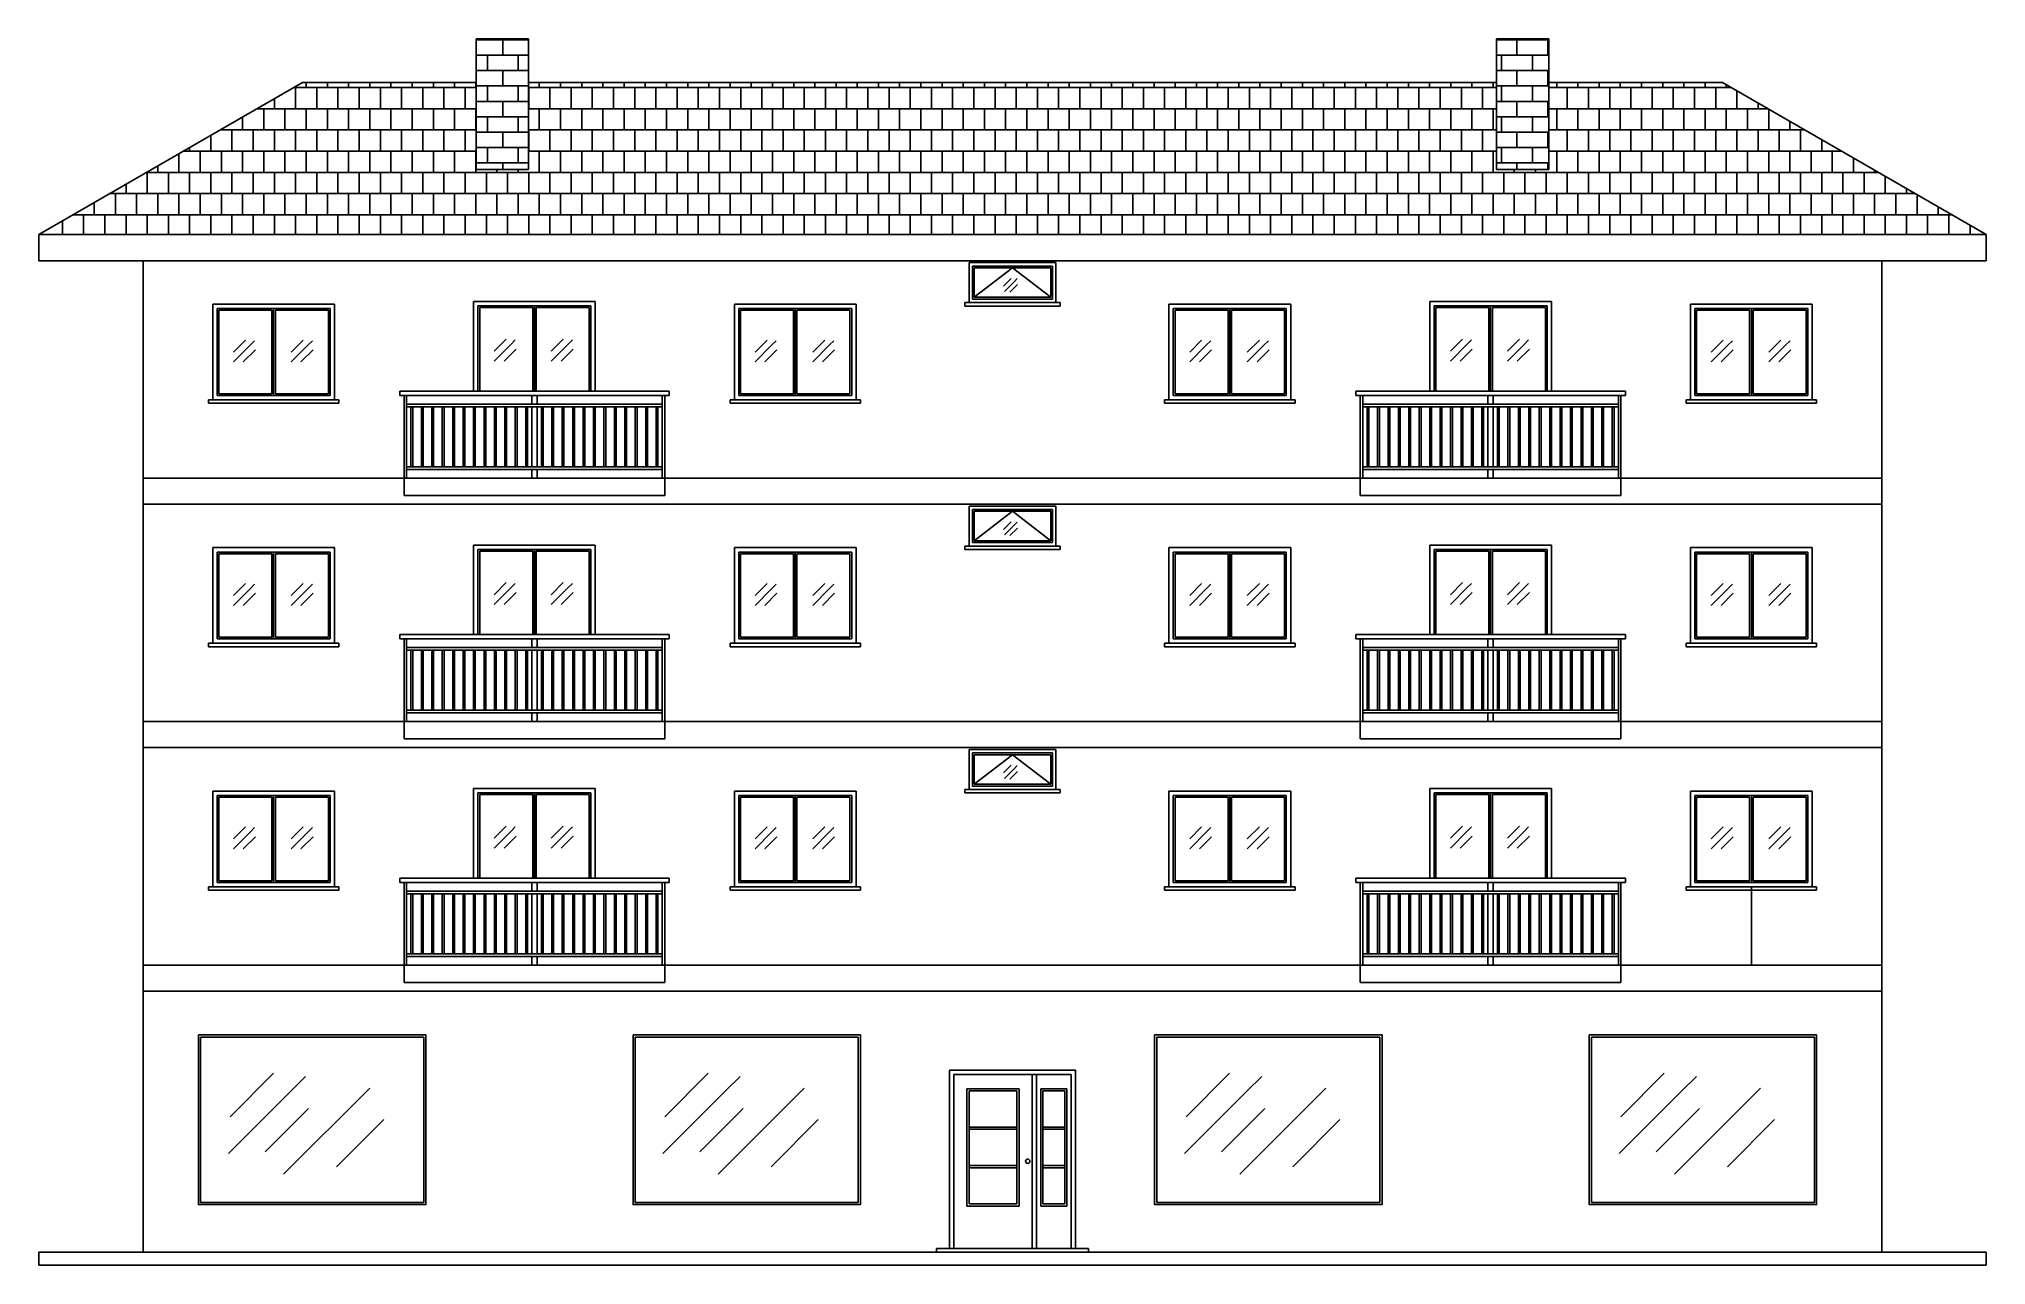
# Model space of a CAD drawing. Header units: millimetres. Extents: x -905 to 1335, y 182 to 1592.
import ezdxf

# ---------------------------------------------------------------- set-up
doc = ezdxf.new("R2010")
doc.units = ezdxf.units.MM

msp = doc.modelspace()

# ---------------------------------------------------------------- hatches: boundary and pattern name
h = msp.add_hatch()
h.set_pattern_fill('AR-B816', color=256, scale=0.087)
h.paths.add_polyline_path([(-341.7, 1542.1), (-341.7, 1592.1), (-401.7, 1592.1), (-401.7, 1542.1), (-401.7, 1442.1), (-341.7, 1442.1)])
h.paths.add_polyline_path([(832.1, 1592.1), (772.1, 1592.1), (772.1, 1542.1), (772.1, 1442.1), (832.1, 1442.1), (832.1, 1542.1)])
h = msp.add_hatch()
h.set_pattern_fill('AR-B88', color=256, scale=0.12)
h.paths.add_polyline_path([(1032.1, 1542.1), (832.1, 1542.1), (832.1, 1442.1), (772.1, 1442.1), (772.1, 1542.1), (215.2, 1542.1), (-341.7, 1542.1), (-341.7, 1442.1), (-401.7, 1442.1), (-401.7, 1542.1), (-601.7, 1542.1), (-904.8, 1367.1), (215.2, 1367.1), (1335.2, 1367.1)])

# ---------------------------------------------------------------- linework, layer by layer
for p, q in [((-401.7, 1542.1), (-401.7, 1592.1)), ((-401.7, 1592.1), (-341.7, 1592.1)), ((-341.7, 1592.1), (-341.7, 1542.1)), ((832.1, 1592.1), (772.1, 1592.1)), ((772.1, 1592.1), (772.1, 1542.1)), ((832.1, 1542.1), (832.1, 1592.1)), ((-904.8, 1367.1), (-601.7, 1542.1)), ((-601.7, 1542.1), (-401.7, 1542.1)), ((-401.7, 1442.1), (-401.7, 1542.1)), ((-341.7, 1542.1), (-341.7, 1442.1)), ((-341.7, 1542.1), (215.2, 1542.1)), ((772.1, 1542.1), (215.2, 1542.1)), ((772.1, 1542.1), (772.1, 1442.1)), ((1032.1, 1542.1), (832.1, 1542.1)), ((832.1, 1442.1), (832.1, 1542.1)), ((1335.2, 1367.1), (1032.1, 1542.1)), ((-341.7, 1442.1), (-401.7, 1442.1)), ((772.1, 1442.1), (832.1, 1442.1)), ((-904.8, 1337.1), (-904.8, 1367.1)), ((-904.8, 1367.1), (215.2, 1367.1)), ((1335.2, 1367.1), (215.2, 1367.1)), ((1335.2, 1337.1), (1335.2, 1367.1)), ((-784.8, 1337.1), (-904.8, 1337.1)), ((-784.8, 1087.1), (-784.8, 1337.1)), ((-784.8, 1337.1), (215.2, 1337.1)), ((165.2, 1335), (265.2, 1335)), ((165.2, 1289), (165.2, 1335)), ((215.2, 1331), (169.2, 1331)), ((169.2, 1331), (169.2, 1293)), ((215.2, 1329), (171.2, 1329)), ((171.2, 1329), (171.2, 1295)), ((171.2, 1295), (215.2, 1329)), ((1215.2, 1337.1), (215.2, 1337.1)), ((261.2, 1331), (215.2, 1331)), ((259.2, 1329), (215.2, 1329)), ((215.2, 1329), (259.2, 1295)), ((259.2, 1295), (259.2, 1329)), ((261.2, 1293), (261.2, 1331)), ((265.2, 1335), (265.2, 1289)), ((1215.2, 1087.1), (1215.2, 1337.1)), ((1215.2, 1337.1), (1335.2, 1337.1)), ((205, 1308), (213.8, 1316.8)), ((217.4, 1313.3), (205.9, 1301.8)), ((220.9, 1309.7), (212.1, 1300.9)), ((217.4, 1313.3), (220.7, 1316.6)), ((-634.8, 1287.1), (-704.8, 1287.1)), ((-704.8, 1287.1), (-704.8, 1177.1)), ((-699.8, 1232.1), (-699.8, 1282.1)), ((-699.8, 1282.1), (-634.8, 1282.1)), ((-697.8, 1232.1), (-697.8, 1280.1)), ((-697.8, 1280.1), (-636.8, 1280.1)), ((-636.8, 1280.1), (-636.8, 1184.1)), ((-634.8, 1287.1), (-564.8, 1287.1)), ((-634.8, 1182.1), (-634.8, 1282.1)), ((-634.8, 1182.1), (-634.8, 1282.1)), ((-569.8, 1282.1), (-634.8, 1282.1)), ((-571.8, 1280.1), (-632.8, 1280.1)), ((-632.8, 1280.1), (-632.8, 1184.1)), ((-571.8, 1232.1), (-571.8, 1280.1)), ((-569.8, 1232.1), (-569.8, 1282.1)), ((-564.8, 1287.1), (-564.8, 1177.1)), ((-334.8, 1290.1), (-404.8, 1290.1)), ((-404.8, 1290.1), (-404.8, 1187.1)), ((-399.8, 1235.1), (-399.8, 1285.1)), ((-399.8, 1285.1), (-334.8, 1285.1)), ((-397.8, 1235.1), (-397.8, 1283.1)), ((-397.8, 1283.1), (-336.8, 1283.1)), ((-336.8, 1283.1), (-336.8, 1187.1)), ((-334.8, 1290.1), (-264.8, 1290.1)), ((-334.8, 1187.1), (-334.8, 1285.1)), ((-334.8, 1187.1), (-334.8, 1285.1)), ((-334.8, 1187.1), (-334.8, 1285.1)), ((-269.8, 1285.1), (-334.8, 1285.1)), ((-334.8, 1187.1), (-334.8, 1285.1)), ((-271.8, 1283.1), (-332.8, 1283.1)), ((-332.8, 1283.1), (-332.8, 1187.1)), ((-271.8, 1235.1), (-271.8, 1283.1)), ((-269.8, 1235.1), (-269.8, 1285.1)), ((-264.8, 1290.1), (-264.8, 1187.1)), ((-34.8, 1287.1), (-104.8, 1287.1)), ((-104.8, 1287.1), (-104.8, 1177.1)), ((-99.8, 1232.1), (-99.8, 1282.1)), ((-99.8, 1282.1), (-34.8, 1282.1)), ((-97.8, 1232.1), (-97.8, 1280.1)), ((-97.8, 1280.1), (-36.8, 1280.1)), ((-36.8, 1280.1), (-36.8, 1184.1)), ((-34.8, 1287.1), (35.2, 1287.1)), ((-34.8, 1182.1), (-34.8, 1282.1)), ((-34.8, 1182.1), (-34.8, 1282.1)), ((30.2, 1282.1), (-34.8, 1282.1)), ((28.2, 1280.1), (-32.8, 1280.1)), ((-32.8, 1280.1), (-32.8, 1184.1)), ((28.2, 1232.1), (28.2, 1280.1)), ((30.2, 1232.1), (30.2, 1282.1)), ((35.2, 1287.1), (35.2, 1177.1)), ((165.2, 1289), (160.2, 1289)), ((160.2, 1289), (160.2, 1285)), ((160.2, 1285), (270.2, 1285)), ((265.2, 1289), (165.2, 1289)), ((169.2, 1293), (261.2, 1293)), ((171.2, 1295), (259.2, 1295)), ((270.2, 1289), (265.2, 1289)), ((270.2, 1285), (270.2, 1289)), ((465.2, 1287.1), (395.2, 1287.1)), ((395.2, 1287.1), (395.2, 1177.1)), ((400.2, 1232.1), (400.2, 1282.1)), ((400.2, 1282.1), (465.2, 1282.1)), ((402.2, 1232.1), (402.2, 1280.1)), ((402.2, 1280.1), (463.2, 1280.1)), ((463.2, 1280.1), (463.2, 1184.1)), ((465.2, 1287.1), (535.2, 1287.1)), ((465.2, 1182.1), (465.2, 1282.1)), ((465.2, 1182.1), (465.2, 1282.1)), ((530.2, 1282.1), (465.2, 1282.1)), ((528.2, 1280.1), (467.2, 1280.1)), ((467.2, 1280.1), (467.2, 1184.1)), ((528.2, 1232.1), (528.2, 1280.1)), ((530.2, 1232.1), (530.2, 1282.1)), ((535.2, 1287.1), (535.2, 1177.1)), ((765.2, 1290.1), (695.2, 1290.1)), ((695.2, 1290.1), (695.2, 1187.1)), ((700.2, 1235.1), (700.2, 1285.1)), ((700.2, 1285.1), (765.2, 1285.1)), ((702.2, 1235.1), (702.2, 1283.1)), ((702.2, 1283.1), (763.2, 1283.1)), ((763.2, 1283.1), (763.2, 1187.1)), ((765.2, 1290.1), (835.2, 1290.1)), ((765.2, 1187.1), (765.2, 1285.1)), ((765.2, 1187.1), (765.2, 1285.1)), ((765.2, 1187.1), (765.2, 1285.1)), ((830.2, 1285.1), (765.2, 1285.1)), ((765.2, 1187.1), (765.2, 1285.1)), ((828.2, 1283.1), (767.2, 1283.1)), ((767.2, 1283.1), (767.2, 1187.1)), ((828.2, 1235.1), (828.2, 1283.1)), ((830.2, 1235.1), (830.2, 1285.1)), ((835.2, 1290.1), (835.2, 1187.1)), ((1065.2, 1287.1), (995.2, 1287.1)), ((995.2, 1287.1), (995.2, 1177.1)), ((1000.2, 1232.1), (1000.2, 1282.1)), ((1000.2, 1282.1), (1065.2, 1282.1)), ((1002.2, 1232.1), (1002.2, 1280.1)), ((1002.2, 1280.1), (1063.2, 1280.1)), ((1063.2, 1280.1), (1063.2, 1184.1)), ((1065.2, 1287.1), (1135.2, 1287.1)), ((1065.2, 1182.1), (1065.2, 1282.1)), ((1065.2, 1182.1), (1065.2, 1282.1)), ((1130.2, 1282.1), (1065.2, 1282.1)), ((1128.2, 1280.1), (1067.2, 1280.1)), ((1067.2, 1280.1), (1067.2, 1184.1)), ((1128.2, 1232.1), (1128.2, 1280.1)), ((1130.2, 1232.1), (1130.2, 1282.1)), ((1135.2, 1287.1), (1135.2, 1177.1)), ((-699.8, 1232.1), (-699.8, 1182.1)), ((-697.8, 1184.1), (-697.8, 1232.1)), ((-681, 1232.1), (-667.2, 1245.9)), ((-661.5, 1240.2), (-681, 1220.7)), ((-655.8, 1234.6), (-669.7, 1220.7)), ((-661.5, 1240.2), (-656.7, 1245.1)), ((-614.7, 1232.1), (-600.8, 1245.9)), ((-595.2, 1240.2), (-614.7, 1220.7)), ((-589.5, 1234.6), (-603.4, 1220.7)), ((-595.2, 1240.2), (-590.3, 1245.1)), ((-571.8, 1184.1), (-571.8, 1232.1)), ((-569.8, 1232.1), (-569.8, 1182.1)), ((-399.8, 1235.1), (-399.8, 1187.1)), ((-397.8, 1187.1), (-397.8, 1235.1)), ((-381.1, 1233), (-367.3, 1246.9)), ((-361.6, 1241.2), (-381.1, 1221.7)), ((-355.9, 1235.5), (-369.8, 1221.7)), ((-361.6, 1241.2), (-356.8, 1246)), ((-315.4, 1233), (-301.6, 1246.9)), ((-295.9, 1241.2), (-315.4, 1221.7)), ((-290.2, 1235.5), (-304.1, 1221.7)), ((-295.9, 1241.2), (-291.1, 1246)), ((-271.8, 1187.1), (-271.8, 1235.1)), ((-269.8, 1235.1), (-269.8, 1187.1)), ((-99.8, 1232.1), (-99.8, 1182.1)), ((-97.8, 1184.1), (-97.8, 1232.1)), ((-81, 1232.1), (-67.2, 1245.9)), ((-61.5, 1240.2), (-81, 1220.7)), ((-55.8, 1234.6), (-69.7, 1220.7)), ((-61.5, 1240.2), (-56.7, 1245.1)), ((-14.7, 1232.1), (-0.8, 1245.9)), ((4.8, 1240.2), (-14.7, 1220.7)), ((10.5, 1234.6), (-3.4, 1220.7)), ((4.8, 1240.2), (9.7, 1245.1)), ((28.2, 1184.1), (28.2, 1232.1)), ((30.2, 1232.1), (30.2, 1182.1)), ((400.2, 1232.1), (400.2, 1182.1)), ((402.2, 1184.1), (402.2, 1232.1)), ((419, 1232.1), (432.8, 1245.9)), ((438.5, 1240.2), (419, 1220.7)), ((444.2, 1234.6), (430.3, 1220.7)), ((438.5, 1240.2), (443.3, 1245.1)), ((485.3, 1232.1), (499.2, 1245.9)), ((504.8, 1240.2), (485.3, 1220.7)), ((510.5, 1234.6), (496.6, 1220.7)), ((504.8, 1240.2), (509.7, 1245.1)), ((528.2, 1184.1), (528.2, 1232.1)), ((530.2, 1232.1), (530.2, 1182.1)), ((700.2, 1235.1), (700.2, 1187.1)), ((702.2, 1187.1), (702.2, 1235.1)), ((718.9, 1233), (732.7, 1246.9)), ((738.4, 1241.2), (718.9, 1221.7)), ((744.1, 1235.5), (730.2, 1221.7)), ((738.4, 1241.2), (743.2, 1246)), ((784.6, 1233), (798.4, 1246.9)), ((804.1, 1241.2), (784.6, 1221.7)), ((809.8, 1235.5), (795.9, 1221.7)), ((804.1, 1241.2), (808.9, 1246)), ((828.2, 1187.1), (828.2, 1235.1)), ((830.2, 1235.1), (830.2, 1187.1)), ((1000.2, 1232.1), (1000.2, 1182.1)), ((1002.2, 1184.1), (1002.2, 1232.1)), ((1019, 1232.1), (1032.8, 1245.9)), ((1038.5, 1240.2), (1019, 1220.7)), ((1044.2, 1234.6), (1030.3, 1220.7)), ((1038.5, 1240.2), (1043.3, 1245.1)), ((1085.3, 1232.1), (1099.2, 1245.9)), ((1104.8, 1240.2), (1085.3, 1220.7)), ((1110.5, 1234.6), (1096.6, 1220.7)), ((1104.8, 1240.2), (1109.7, 1245.1)), ((1128.2, 1184.1), (1128.2, 1232.1)), ((1130.2, 1232.1), (1130.2, 1182.1)), ((-709.8, 1173.1), (-709.8, 1177.1)), ((-709.8, 1177.1), (-634.8, 1177.1)), ((-634.8, 1173.1), (-709.8, 1173.1)), ((-699.8, 1182.1), (-634.8, 1182.1)), ((-636.8, 1184.1), (-697.8, 1184.1)), ((-569.8, 1182.1), (-634.8, 1182.1)), ((-559.8, 1177.1), (-634.8, 1177.1)), ((-634.8, 1173.1), (-559.8, 1173.1)), ((-632.8, 1184.1), (-571.8, 1184.1)), ((-559.8, 1173.1), (-559.8, 1177.1)), ((-339.8, 1187.1), (-489.8, 1187.1)), ((-489.8, 1187.1), (-489.8, 1182.1)), ((-489.8, 1182.1), (-334.8, 1182.1)), ((-484.8, 1182.1), (-484.8, 1087.1)), ((-481.8, 1087.1), (-481.8, 1182.1)), ((-481.8, 1172.1), (-334.8, 1172.1)), ((-481.8, 1169.1), (-334.8, 1169.1)), ((-476.8, 1100.1), (-476.8, 1169.1)), ((-474.8, 1169.1), (-474.8, 1100.1)), ((-464.8, 1100.1), (-464.8, 1169.1)), ((-462.8, 1169.1), (-462.8, 1100.1)), ((-452.8, 1100.1), (-452.8, 1169.1)), ((-450.8, 1169.1), (-450.8, 1100.1)), ((-440.8, 1100.1), (-440.8, 1169.1)), ((-438.8, 1169.1), (-438.8, 1100.1)), ((-428.8, 1100.1), (-428.8, 1169.1)), ((-426.8, 1169.1), (-426.8, 1100.1)), ((-416.8, 1100.1), (-416.8, 1169.1)), ((-414.8, 1169.1), (-414.8, 1100.1)), ((-404.8, 1100.1), (-404.8, 1169.1)), ((-402.8, 1169.1), (-402.8, 1100.1)), ((-336.8, 1187.1), (-397.8, 1187.1)), ((-392.8, 1100.1), (-392.8, 1169.1)), ((-390.8, 1169.1), (-390.8, 1100.1)), ((-380.8, 1100.1), (-380.8, 1169.1)), ((-378.8, 1169.1), (-378.8, 1100.1)), ((-368.8, 1100.1), (-368.8, 1169.1)), ((-366.8, 1169.1), (-366.8, 1100.1)), ((-356.8, 1100.1), (-356.8, 1169.1)), ((-354.8, 1169.1), (-354.8, 1100.1)), ((-344.8, 1100.1), (-344.8, 1169.1)), ((-342.8, 1169.1), (-342.8, 1100.1)), ((-342.8, 1169.1), (-342.8, 1100.1)), ((-337.8, 1182.1), (-337.8, 1172.1)), ((-337.8, 1169.1), (-337.8, 1100.1)), ((-336.8, 1187.1), (-332.8, 1187.1)), ((-179.8, 1182.1), (-334.8, 1182.1)), ((-187.8, 1172.1), (-334.8, 1172.1)), ((-187.8, 1169.1), (-334.8, 1169.1)), ((-332.8, 1187.1), (-271.8, 1187.1)), ((-331.8, 1182.1), (-331.8, 1172.1)), ((-331.8, 1169.1), (-331.8, 1100.1)), ((-329.8, 1187.1), (-179.8, 1187.1)), ((-326.8, 1169.1), (-326.8, 1100.1)), ((-326.8, 1169.1), (-326.8, 1100.1)), ((-324.8, 1100.1), (-324.8, 1169.1)), ((-314.8, 1169.1), (-314.8, 1100.1)), ((-312.8, 1100.1), (-312.8, 1169.1)), ((-302.8, 1169.1), (-302.8, 1100.1)), ((-300.8, 1100.1), (-300.8, 1169.1)), ((-290.8, 1169.1), (-290.8, 1100.1)), ((-288.8, 1100.1), (-288.8, 1169.1)), ((-278.8, 1169.1), (-278.8, 1100.1)), ((-276.8, 1100.1), (-276.8, 1169.1)), ((-266.8, 1169.1), (-266.8, 1100.1)), ((-264.8, 1100.1), (-264.8, 1169.1)), ((-254.8, 1169.1), (-254.8, 1100.1)), ((-252.8, 1100.1), (-252.8, 1169.1)), ((-242.8, 1169.1), (-242.8, 1100.1)), ((-240.8, 1100.1), (-240.8, 1169.1)), ((-230.8, 1169.1), (-230.8, 1100.1)), ((-228.8, 1100.1), (-228.8, 1169.1)), ((-218.8, 1169.1), (-218.8, 1100.1)), ((-216.8, 1100.1), (-216.8, 1169.1)), ((-206.8, 1169.1), (-206.8, 1100.1)), ((-204.8, 1100.1), (-204.8, 1169.1)), ((-194.8, 1169.1), (-194.8, 1100.1)), ((-192.8, 1100.1), (-192.8, 1169.1)), ((-187.8, 1087.1), (-187.8, 1182.1)), ((-184.8, 1182.1), (-184.8, 1087.1)), ((-179.8, 1187.1), (-179.8, 1182.1)), ((-109.8, 1173.1), (-109.8, 1177.1)), ((-109.8, 1177.1), (-34.8, 1177.1)), ((-34.8, 1173.1), (-109.8, 1173.1)), ((-99.8, 1182.1), (-34.8, 1182.1)), ((-36.8, 1184.1), (-97.8, 1184.1)), ((30.2, 1182.1), (-34.8, 1182.1)), ((40.2, 1177.1), (-34.8, 1177.1)), ((-34.8, 1173.1), (40.2, 1173.1)), ((-32.8, 1184.1), (28.2, 1184.1)), ((40.2, 1173.1), (40.2, 1177.1)), ((390.2, 1173.1), (390.2, 1177.1)), ((390.2, 1177.1), (465.2, 1177.1)), ((465.2, 1173.1), (390.2, 1173.1)), ((400.2, 1182.1), (465.2, 1182.1)), ((463.2, 1184.1), (402.2, 1184.1)), ((530.2, 1182.1), (465.2, 1182.1)), ((540.2, 1177.1), (465.2, 1177.1)), ((465.2, 1173.1), (540.2, 1173.1)), ((467.2, 1184.1), (528.2, 1184.1)), ((540.2, 1173.1), (540.2, 1177.1)), ((760.2, 1187.1), (610.2, 1187.1)), ((610.2, 1187.1), (610.2, 1182.1)), ((610.2, 1182.1), (765.2, 1182.1)), ((615.2, 1182.1), (615.2, 1087.1)), ((618.2, 1087.1), (618.2, 1182.1)), ((618.2, 1172.1), (765.2, 1172.1)), ((618.2, 1169.1), (765.2, 1169.1)), ((623.2, 1100.1), (623.2, 1169.1)), ((625.2, 1169.1), (625.2, 1100.1)), ((635.2, 1100.1), (635.2, 1169.1)), ((637.2, 1169.1), (637.2, 1100.1)), ((647.2, 1100.1), (647.2, 1169.1)), ((649.2, 1169.1), (649.2, 1100.1)), ((659.2, 1100.1), (659.2, 1169.1)), ((661.2, 1169.1), (661.2, 1100.1)), ((671.2, 1100.1), (671.2, 1169.1)), ((673.2, 1169.1), (673.2, 1100.1)), ((683.2, 1100.1), (683.2, 1169.1)), ((685.2, 1169.1), (685.2, 1100.1)), ((695.2, 1100.1), (695.2, 1169.1)), ((697.2, 1169.1), (697.2, 1100.1)), ((763.2, 1187.1), (702.2, 1187.1)), ((707.2, 1100.1), (707.2, 1169.1)), ((709.2, 1169.1), (709.2, 1100.1)), ((719.2, 1100.1), (719.2, 1169.1)), ((721.2, 1169.1), (721.2, 1100.1)), ((731.2, 1100.1), (731.2, 1169.1)), ((733.2, 1169.1), (733.2, 1100.1)), ((743.2, 1100.1), (743.2, 1169.1)), ((745.2, 1169.1), (745.2, 1100.1)), ((755.2, 1100.1), (755.2, 1169.1)), ((757.2, 1169.1), (757.2, 1100.1)), ((757.2, 1169.1), (757.2, 1100.1)), ((762.2, 1182.1), (762.2, 1172.1)), ((762.2, 1169.1), (762.2, 1100.1)), ((763.2, 1187.1), (767.2, 1187.1)), ((920.2, 1182.1), (765.2, 1182.1)), ((912.2, 1172.1), (765.2, 1172.1)), ((912.2, 1169.1), (765.2, 1169.1)), ((767.2, 1187.1), (828.2, 1187.1)), ((768.2, 1182.1), (768.2, 1172.1)), ((768.2, 1169.1), (768.2, 1100.1)), ((770.2, 1187.1), (920.2, 1187.1)), ((773.2, 1169.1), (773.2, 1100.1)), ((773.2, 1169.1), (773.2, 1100.1)), ((775.2, 1100.1), (775.2, 1169.1)), ((785.2, 1169.1), (785.2, 1100.1)), ((787.2, 1100.1), (787.2, 1169.1)), ((797.2, 1169.1), (797.2, 1100.1)), ((799.2, 1100.1), (799.2, 1169.1)), ((809.2, 1169.1), (809.2, 1100.1)), ((811.2, 1100.1), (811.2, 1169.1)), ((821.2, 1169.1), (821.2, 1100.1)), ((823.2, 1100.1), (823.2, 1169.1)), ((833.2, 1169.1), (833.2, 1100.1)), ((835.2, 1100.1), (835.2, 1169.1)), ((845.2, 1169.1), (845.2, 1100.1)), ((847.2, 1100.1), (847.2, 1169.1)), ((857.2, 1169.1), (857.2, 1100.1)), ((859.2, 1100.1), (859.2, 1169.1)), ((869.2, 1169.1), (869.2, 1100.1)), ((871.2, 1100.1), (871.2, 1169.1)), ((881.2, 1169.1), (881.2, 1100.1)), ((883.2, 1100.1), (883.2, 1169.1)), ((893.2, 1169.1), (893.2, 1100.1)), ((895.2, 1100.1), (895.2, 1169.1)), ((905.2, 1169.1), (905.2, 1100.1)), ((907.2, 1100.1), (907.2, 1169.1)), ((912.2, 1087.1), (912.2, 1182.1)), ((915.2, 1182.1), (915.2, 1087.1)), ((920.2, 1187.1), (920.2, 1182.1)), ((990.2, 1173.1), (990.2, 1177.1)), ((990.2, 1177.1), (1065.2, 1177.1)), ((1065.2, 1173.1), (990.2, 1173.1)), ((1000.2, 1182.1), (1065.2, 1182.1)), ((1063.2, 1184.1), (1002.2, 1184.1)), ((1130.2, 1182.1), (1065.2, 1182.1)), ((1140.2, 1177.1), (1065.2, 1177.1)), ((1065.2, 1173.1), (1140.2, 1173.1)), ((1067.2, 1184.1), (1128.2, 1184.1)), ((1140.2, 1173.1), (1140.2, 1177.1)), ((-334.8, 1100.1), (-481.8, 1100.1)), ((-334.8, 1100.1), (-187.8, 1100.1)), ((765.2, 1100.1), (618.2, 1100.1)), ((765.2, 1100.1), (912.2, 1100.1)), ((-784.8, 1057.1), (-784.8, 1087.1)), ((-784.8, 1087.1), (215.2, 1087.1)), ((-784.8, 1087.1), (215.2, 1087.1)), ((-634.8, 1087.1), (-334.8, 1087.1)), ((-484.8, 1087.1), (-481.8, 1087.1)), ((-484.8, 1087.1), (-484.8, 1067.1)), ((-481.8, 1097.1), (-334.8, 1097.1)), ((-481.8, 1087.1), (-334.8, 1087.1)), ((-337.8, 1097.1), (-337.8, 1087.1)), ((-187.8, 1097.1), (-334.8, 1097.1)), ((-187.8, 1087.1), (-334.8, 1087.1)), ((-331.8, 1097.1), (-331.8, 1087.1)), ((-184.8, 1087.1), (-187.8, 1087.1)), ((-184.8, 1087.1), (-184.8, 1067.1)), ((1215.2, 1087.1), (215.2, 1087.1)), ((315.2, 1087.1), (1215.2, 1087.1)), ((315.2, 1087.1), (1215.2, 1087.1)), ((465.2, 1087.1), (765.2, 1087.1)), ((615.2, 1087.1), (618.2, 1087.1)), ((615.2, 1087.1), (615.2, 1067.1)), ((618.2, 1097.1), (765.2, 1097.1)), ((618.2, 1087.1), (765.2, 1087.1)), ((762.2, 1097.1), (762.2, 1087.1)), ((912.2, 1097.1), (765.2, 1097.1)), ((912.2, 1087.1), (765.2, 1087.1)), ((768.2, 1097.1), (768.2, 1087.1)), ((915.2, 1087.1), (912.2, 1087.1)), ((915.2, 1087.1), (915.2, 1067.1)), ((1215.2, 1057.1), (1215.2, 1087.1)), ((-784.8, 807.1), (-784.8, 1057.1)), ((-784.8, 1057.1), (215.2, 1057.1)), ((-484.8, 1067.1), (-334.8, 1067.1)), ((-184.8, 1067.1), (-334.8, 1067.1)), ((165.2, 1055), (265.2, 1055)), ((165.2, 1009), (165.2, 1055)), ((1215.2, 1057.1), (215.2, 1057.1)), ((265.2, 1055), (265.2, 1009)), ((315.2, 1057.1), (1215.2, 1057.1)), ((615.2, 1067.1), (765.2, 1067.1)), ((915.2, 1067.1), (765.2, 1067.1)), ((1215.2, 807.1), (1215.2, 1057.1)), ((215.2, 1051), (169.2, 1051)), ((169.2, 1051), (169.2, 1013)), ((215.2, 1049), (171.2, 1049)), ((171.2, 1049), (171.2, 1015)), ((171.2, 1015), (215.2, 1049)), ((205, 1028), (213.8, 1036.8)), ((217.4, 1033.3), (205.9, 1021.8)), ((261.2, 1051), (215.2, 1051)), ((259.2, 1049), (215.2, 1049)), ((215.2, 1049), (259.2, 1015)), ((217.4, 1033.3), (220.7, 1036.6)), ((259.2, 1015), (259.2, 1049)), ((261.2, 1013), (261.2, 1051)), ((-334.8, 1010.1), (-404.8, 1010.1)), ((-404.8, 1010.1), (-404.8, 907.1)), ((-334.8, 1010.1), (-264.8, 1010.1)), ((-264.8, 1010.1), (-264.8, 907.1)), ((165.2, 1009), (160.2, 1009)), ((160.2, 1009), (160.2, 1005)), ((265.2, 1009), (165.2, 1009)), ((169.2, 1013), (261.2, 1013)), ((171.2, 1015), (259.2, 1015)), ((220.9, 1029.7), (212.1, 1020.9)), ((270.2, 1009), (265.2, 1009)), ((270.2, 1005), (270.2, 1009)), ((765.2, 1010.1), (695.2, 1010.1)), ((695.2, 1010.1), (695.2, 907.1)), ((765.2, 1010.1), (835.2, 1010.1)), ((835.2, 1010.1), (835.2, 907.1)), ((-634.8, 1007.1), (-704.8, 1007.1)), ((-704.8, 1007.1), (-704.8, 897.1)), ((-699.8, 952.1), (-699.8, 1002.1)), ((-699.8, 1002.1), (-634.8, 1002.1)), ((-697.8, 952.1), (-697.8, 1000.1)), ((-697.8, 1000.1), (-636.8, 1000.1)), ((-636.8, 1000.1), (-636.8, 904.1)), ((-634.8, 1007.1), (-564.8, 1007.1)), ((-634.8, 902.1), (-634.8, 1002.1)), ((-634.8, 902.1), (-634.8, 1002.1)), ((-569.8, 1002.1), (-634.8, 1002.1)), ((-571.8, 1000.1), (-632.8, 1000.1)), ((-632.8, 1000.1), (-632.8, 904.1)), ((-571.8, 952.1), (-571.8, 1000.1)), ((-569.8, 952.1), (-569.8, 1002.1)), ((-564.8, 1007.1), (-564.8, 897.1)), ((-399.8, 955.1), (-399.8, 1005.1)), ((-399.8, 1005.1), (-334.8, 1005.1)), ((-397.8, 955.1), (-397.8, 1003.1)), ((-397.8, 1003.1), (-336.8, 1003.1)), ((-336.8, 1003.1), (-336.8, 907.1)), ((-334.8, 907.1), (-334.8, 1005.1)), ((-334.8, 907.1), (-334.8, 1005.1)), ((-334.8, 907.1), (-334.8, 1005.1)), ((-269.8, 1005.1), (-334.8, 1005.1)), ((-334.8, 907.1), (-334.8, 1005.1)), ((-271.8, 1003.1), (-332.8, 1003.1)), ((-332.8, 1003.1), (-332.8, 907.1)), ((-271.8, 955.1), (-271.8, 1003.1)), ((-269.8, 955.1), (-269.8, 1005.1)), ((-34.8, 1007.1), (-104.8, 1007.1)), ((-104.8, 1007.1), (-104.8, 897.1)), ((-99.8, 952.1), (-99.8, 1002.1)), ((-99.8, 1002.1), (-34.8, 1002.1)), ((-97.8, 952.1), (-97.8, 1000.1)), ((-97.8, 1000.1), (-36.8, 1000.1)), ((-36.8, 1000.1), (-36.8, 904.1)), ((-34.8, 1007.1), (35.2, 1007.1)), ((-34.8, 902.1), (-34.8, 1002.1)), ((-34.8, 902.1), (-34.8, 1002.1)), ((30.2, 1002.1), (-34.8, 1002.1)), ((28.2, 1000.1), (-32.8, 1000.1)), ((-32.8, 1000.1), (-32.8, 904.1)), ((28.2, 952.1), (28.2, 1000.1)), ((30.2, 952.1), (30.2, 1002.1)), ((35.2, 1007.1), (35.2, 897.1)), ((160.2, 1005), (270.2, 1005)), ((465.2, 1007.1), (395.2, 1007.1)), ((395.2, 1007.1), (395.2, 897.1)), ((400.2, 952.1), (400.2, 1002.1)), ((400.2, 1002.1), (465.2, 1002.1)), ((402.2, 952.1), (402.2, 1000.1)), ((402.2, 1000.1), (463.2, 1000.1)), ((463.2, 1000.1), (463.2, 904.1)), ((465.2, 1007.1), (535.2, 1007.1)), ((465.2, 902.1), (465.2, 1002.1)), ((465.2, 902.1), (465.2, 1002.1)), ((530.2, 1002.1), (465.2, 1002.1)), ((528.2, 1000.1), (467.2, 1000.1)), ((467.2, 1000.1), (467.2, 904.1)), ((528.2, 952.1), (528.2, 1000.1)), ((530.2, 952.1), (530.2, 1002.1)), ((535.2, 1007.1), (535.2, 897.1)), ((700.2, 955.1), (700.2, 1005.1)), ((700.2, 1005.1), (765.2, 1005.1)), ((702.2, 955.1), (702.2, 1003.1)), ((702.2, 1003.1), (763.2, 1003.1)), ((763.2, 1003.1), (763.2, 907.1)), ((765.2, 907.1), (765.2, 1005.1)), ((765.2, 907.1), (765.2, 1005.1)), ((765.2, 907.1), (765.2, 1005.1)), ((830.2, 1005.1), (765.2, 1005.1)), ((765.2, 907.1), (765.2, 1005.1)), ((828.2, 1003.1), (767.2, 1003.1)), ((767.2, 1003.1), (767.2, 907.1)), ((828.2, 955.1), (828.2, 1003.1)), ((830.2, 955.1), (830.2, 1005.1)), ((1065.2, 1007.1), (995.2, 1007.1)), ((995.2, 1007.1), (995.2, 897.1)), ((1000.2, 952.1), (1000.2, 1002.1)), ((1000.2, 1002.1), (1065.2, 1002.1)), ((1002.2, 952.1), (1002.2, 1000.1)), ((1002.2, 1000.1), (1063.2, 1000.1)), ((1063.2, 1000.1), (1063.2, 904.1)), ((1065.2, 1007.1), (1135.2, 1007.1)), ((1065.2, 902.1), (1065.2, 1002.1)), ((1065.2, 902.1), (1065.2, 1002.1)), ((1130.2, 1002.1), (1065.2, 1002.1)), ((1128.2, 1000.1), (1067.2, 1000.1)), ((1067.2, 1000.1), (1067.2, 904.1)), ((1128.2, 952.1), (1128.2, 1000.1)), ((1130.2, 952.1), (1130.2, 1002.1)), ((1135.2, 1007.1), (1135.2, 897.1)), ((-681, 952.1), (-667.2, 965.9)), ((-661.5, 960.2), (-656.7, 965.1)), ((-614.7, 952.1), (-600.8, 965.9)), ((-595.2, 960.2), (-590.3, 965.1)), ((-381.1, 953), (-367.3, 966.9)), ((-361.6, 961.2), (-356.8, 966)), ((-315.4, 953), (-301.6, 966.9)), ((-295.9, 961.2), (-291.1, 966)), ((-81, 952.1), (-67.2, 965.9)), ((-61.5, 960.2), (-56.7, 965.1)), ((-14.7, 952.1), (-0.8, 965.9)), ((4.8, 960.2), (9.7, 965.1)), ((419, 952.1), (432.8, 965.9)), ((438.5, 960.2), (443.3, 965.1)), ((485.3, 952.1), (499.2, 965.9)), ((504.8, 960.2), (509.7, 965.1)), ((718.9, 953), (732.7, 966.9)), ((738.4, 961.2), (743.2, 966)), ((784.6, 953), (798.4, 966.9)), ((804.1, 961.2), (808.9, 966)), ((1019, 952.1), (1032.8, 965.9)), ((1038.5, 960.2), (1043.3, 965.1)), ((1085.3, 952.1), (1099.2, 965.9)), ((1104.8, 960.2), (1109.7, 965.1)), ((-699.8, 952.1), (-699.8, 902.1)), ((-697.8, 904.1), (-697.8, 952.1)), ((-661.5, 960.2), (-681, 940.7)), ((-655.8, 954.6), (-669.7, 940.7)), ((-595.2, 960.2), (-614.7, 940.7)), ((-589.5, 954.6), (-603.4, 940.7)), ((-571.8, 904.1), (-571.8, 952.1)), ((-569.8, 952.1), (-569.8, 902.1)), ((-399.8, 955.1), (-399.8, 907.1)), ((-397.8, 907.1), (-397.8, 955.1)), ((-361.6, 961.2), (-381.1, 941.7)), ((-355.9, 955.5), (-369.8, 941.7)), ((-295.9, 961.2), (-315.4, 941.7)), ((-290.2, 955.5), (-304.1, 941.7)), ((-271.8, 907.1), (-271.8, 955.1)), ((-269.8, 955.1), (-269.8, 907.1)), ((-99.8, 952.1), (-99.8, 902.1)), ((-97.8, 904.1), (-97.8, 952.1)), ((-61.5, 960.2), (-81, 940.7)), ((-55.8, 954.6), (-69.7, 940.7)), ((4.8, 960.2), (-14.7, 940.7)), ((10.5, 954.6), (-3.4, 940.7)), ((28.2, 904.1), (28.2, 952.1)), ((30.2, 952.1), (30.2, 902.1)), ((400.2, 952.1), (400.2, 902.1)), ((402.2, 904.1), (402.2, 952.1)), ((438.5, 960.2), (419, 940.7)), ((444.2, 954.6), (430.3, 940.7)), ((504.8, 960.2), (485.3, 940.7)), ((510.5, 954.6), (496.6, 940.7)), ((528.2, 904.1), (528.2, 952.1)), ((530.2, 952.1), (530.2, 902.1)), ((700.2, 955.1), (700.2, 907.1)), ((702.2, 907.1), (702.2, 955.1)), ((738.4, 961.2), (718.9, 941.7)), ((744.1, 955.5), (730.2, 941.7)), ((804.1, 961.2), (784.6, 941.7)), ((809.8, 955.5), (795.9, 941.7)), ((828.2, 907.1), (828.2, 955.1)), ((830.2, 955.1), (830.2, 907.1)), ((1000.2, 952.1), (1000.2, 902.1)), ((1002.2, 904.1), (1002.2, 952.1)), ((1038.5, 960.2), (1019, 940.7)), ((1044.2, 954.6), (1030.3, 940.7)), ((1104.8, 960.2), (1085.3, 940.7)), ((1110.5, 954.6), (1096.6, 940.7)), ((1128.2, 904.1), (1128.2, 952.1)), ((1130.2, 952.1), (1130.2, 902.1)), ((-709.8, 893.1), (-709.8, 897.1)), ((-709.8, 897.1), (-634.8, 897.1)), ((-699.8, 902.1), (-634.8, 902.1)), ((-636.8, 904.1), (-697.8, 904.1)), ((-569.8, 902.1), (-634.8, 902.1)), ((-559.8, 897.1), (-634.8, 897.1)), ((-632.8, 904.1), (-571.8, 904.1)), ((-559.8, 893.1), (-559.8, 897.1)), ((-339.8, 907.1), (-489.8, 907.1)), ((-489.8, 907.1), (-489.8, 902.1)), ((-489.8, 902.1), (-334.8, 902.1)), ((-484.8, 902.1), (-484.8, 807.1)), ((-481.8, 807.1), (-481.8, 902.1)), ((-336.8, 907.1), (-397.8, 907.1)), ((-337.8, 902.1), (-337.8, 892.1)), ((-336.8, 907.1), (-332.8, 907.1)), ((-179.8, 902.1), (-334.8, 902.1)), ((-332.8, 907.1), (-271.8, 907.1)), ((-331.8, 902.1), (-331.8, 892.1)), ((-329.8, 907.1), (-179.8, 907.1)), ((-187.8, 807.1), (-187.8, 902.1)), ((-184.8, 902.1), (-184.8, 807.1)), ((-179.8, 907.1), (-179.8, 902.1)), ((-109.8, 893.1), (-109.8, 897.1)), ((-109.8, 897.1), (-34.8, 897.1)), ((-99.8, 902.1), (-34.8, 902.1)), ((-36.8, 904.1), (-97.8, 904.1)), ((30.2, 902.1), (-34.8, 902.1)), ((40.2, 897.1), (-34.8, 897.1)), ((-32.8, 904.1), (28.2, 904.1)), ((40.2, 893.1), (40.2, 897.1)), ((390.2, 893.1), (390.2, 897.1)), ((390.2, 897.1), (465.2, 897.1)), ((400.2, 902.1), (465.2, 902.1)), ((463.2, 904.1), (402.2, 904.1)), ((530.2, 902.1), (465.2, 902.1)), ((540.2, 897.1), (465.2, 897.1)), ((467.2, 904.1), (528.2, 904.1)), ((540.2, 893.1), (540.2, 897.1)), ((760.2, 907.1), (610.2, 907.1)), ((610.2, 907.1), (610.2, 902.1)), ((610.2, 902.1), (765.2, 902.1)), ((615.2, 902.1), (615.2, 807.1)), ((618.2, 807.1), (618.2, 902.1)), ((763.2, 907.1), (702.2, 907.1)), ((762.2, 902.1), (762.2, 892.1)), ((763.2, 907.1), (767.2, 907.1)), ((920.2, 902.1), (765.2, 902.1)), ((767.2, 907.1), (828.2, 907.1)), ((768.2, 902.1), (768.2, 892.1)), ((770.2, 907.1), (920.2, 907.1)), ((912.2, 807.1), (912.2, 902.1)), ((915.2, 902.1), (915.2, 807.1)), ((920.2, 907.1), (920.2, 902.1)), ((990.2, 893.1), (990.2, 897.1)), ((990.2, 897.1), (1065.2, 897.1)), ((1000.2, 902.1), (1065.2, 902.1)), ((1063.2, 904.1), (1002.2, 904.1)), ((1130.2, 902.1), (1065.2, 902.1)), ((1140.2, 897.1), (1065.2, 897.1)), ((1067.2, 904.1), (1128.2, 904.1)), ((1140.2, 893.1), (1140.2, 897.1)), ((-634.8, 893.1), (-709.8, 893.1)), ((-634.8, 893.1), (-559.8, 893.1)), ((-481.8, 892.1), (-334.8, 892.1)), ((-481.8, 889.1), (-334.8, 889.1)), ((-476.8, 820.1), (-476.8, 889.1)), ((-474.8, 889.1), (-474.8, 820.1)), ((-464.8, 820.1), (-464.8, 889.1)), ((-462.8, 889.1), (-462.8, 820.1)), ((-452.8, 820.1), (-452.8, 889.1)), ((-450.8, 889.1), (-450.8, 820.1)), ((-440.8, 820.1), (-440.8, 889.1)), ((-438.8, 889.1), (-438.8, 820.1)), ((-428.8, 820.1), (-428.8, 889.1)), ((-426.8, 889.1), (-426.8, 820.1)), ((-416.8, 820.1), (-416.8, 889.1)), ((-414.8, 889.1), (-414.8, 820.1)), ((-404.8, 820.1), (-404.8, 889.1)), ((-402.8, 889.1), (-402.8, 820.1)), ((-392.8, 820.1), (-392.8, 889.1)), ((-390.8, 889.1), (-390.8, 820.1)), ((-380.8, 820.1), (-380.8, 889.1)), ((-378.8, 889.1), (-378.8, 820.1)), ((-368.8, 820.1), (-368.8, 889.1)), ((-366.8, 889.1), (-366.8, 820.1)), ((-356.8, 820.1), (-356.8, 889.1)), ((-354.8, 889.1), (-354.8, 820.1)), ((-344.8, 820.1), (-344.8, 889.1)), ((-342.8, 889.1), (-342.8, 820.1)), ((-342.8, 889.1), (-342.8, 820.1)), ((-337.8, 889.1), (-337.8, 820.1)), ((-187.8, 892.1), (-334.8, 892.1)), ((-187.8, 889.1), (-334.8, 889.1)), ((-331.8, 889.1), (-331.8, 820.1)), ((-326.8, 889.1), (-326.8, 820.1)), ((-326.8, 889.1), (-326.8, 820.1)), ((-324.8, 820.1), (-324.8, 889.1)), ((-314.8, 889.1), (-314.8, 820.1)), ((-312.8, 820.1), (-312.8, 889.1)), ((-302.8, 889.1), (-302.8, 820.1)), ((-300.8, 820.1), (-300.8, 889.1)), ((-290.8, 889.1), (-290.8, 820.1)), ((-288.8, 820.1), (-288.8, 889.1)), ((-278.8, 889.1), (-278.8, 820.1)), ((-276.8, 820.1), (-276.8, 889.1)), ((-266.8, 889.1), (-266.8, 820.1)), ((-264.8, 820.1), (-264.8, 889.1)), ((-254.8, 889.1), (-254.8, 820.1)), ((-252.8, 820.1), (-252.8, 889.1)), ((-242.8, 889.1), (-242.8, 820.1)), ((-240.8, 820.1), (-240.8, 889.1)), ((-230.8, 889.1), (-230.8, 820.1)), ((-228.8, 820.1), (-228.8, 889.1)), ((-218.8, 889.1), (-218.8, 820.1)), ((-216.8, 820.1), (-216.8, 889.1)), ((-206.8, 889.1), (-206.8, 820.1)), ((-204.8, 820.1), (-204.8, 889.1)), ((-194.8, 889.1), (-194.8, 820.1)), ((-192.8, 820.1), (-192.8, 889.1)), ((-34.8, 893.1), (-109.8, 893.1)), ((-34.8, 893.1), (40.2, 893.1)), ((465.2, 893.1), (390.2, 893.1)), ((465.2, 893.1), (540.2, 893.1)), ((618.2, 892.1), (765.2, 892.1)), ((618.2, 889.1), (765.2, 889.1)), ((623.2, 820.1), (623.2, 889.1)), ((625.2, 889.1), (625.2, 820.1)), ((635.2, 820.1), (635.2, 889.1)), ((637.2, 889.1), (637.2, 820.1)), ((647.2, 820.1), (647.2, 889.1)), ((649.2, 889.1), (649.2, 820.1)), ((659.2, 820.1), (659.2, 889.1)), ((661.2, 889.1), (661.2, 820.1)), ((671.2, 820.1), (671.2, 889.1)), ((673.2, 889.1), (673.2, 820.1)), ((683.2, 820.1), (683.2, 889.1)), ((685.2, 889.1), (685.2, 820.1)), ((695.2, 820.1), (695.2, 889.1)), ((697.2, 889.1), (697.2, 820.1)), ((707.2, 820.1), (707.2, 889.1)), ((709.2, 889.1), (709.2, 820.1)), ((719.2, 820.1), (719.2, 889.1)), ((721.2, 889.1), (721.2, 820.1)), ((731.2, 820.1), (731.2, 889.1)), ((733.2, 889.1), (733.2, 820.1)), ((743.2, 820.1), (743.2, 889.1)), ((745.2, 889.1), (745.2, 820.1)), ((755.2, 820.1), (755.2, 889.1)), ((757.2, 889.1), (757.2, 820.1)), ((757.2, 889.1), (757.2, 820.1)), ((762.2, 889.1), (762.2, 820.1)), ((912.2, 892.1), (765.2, 892.1)), ((912.2, 889.1), (765.2, 889.1)), ((768.2, 889.1), (768.2, 820.1)), ((773.2, 889.1), (773.2, 820.1)), ((773.2, 889.1), (773.2, 820.1)), ((775.2, 820.1), (775.2, 889.1)), ((785.2, 889.1), (785.2, 820.1)), ((787.2, 820.1), (787.2, 889.1)), ((797.2, 889.1), (797.2, 820.1)), ((799.2, 820.1), (799.2, 889.1)), ((809.2, 889.1), (809.2, 820.1)), ((811.2, 820.1), (811.2, 889.1)), ((821.2, 889.1), (821.2, 820.1)), ((823.2, 820.1), (823.2, 889.1)), ((833.2, 889.1), (833.2, 820.1)), ((835.2, 820.1), (835.2, 889.1)), ((845.2, 889.1), (845.2, 820.1)), ((847.2, 820.1), (847.2, 889.1)), ((857.2, 889.1), (857.2, 820.1)), ((859.2, 820.1), (859.2, 889.1)), ((869.2, 889.1), (869.2, 820.1)), ((871.2, 820.1), (871.2, 889.1)), ((881.2, 889.1), (881.2, 820.1)), ((883.2, 820.1), (883.2, 889.1)), ((893.2, 889.1), (893.2, 820.1)), ((895.2, 820.1), (895.2, 889.1)), ((905.2, 889.1), (905.2, 820.1)), ((907.2, 820.1), (907.2, 889.1)), ((1065.2, 893.1), (990.2, 893.1)), ((1065.2, 893.1), (1140.2, 893.1)), ((-784.8, 777.1), (-784.8, 807.1)), ((-784.8, 807.1), (215.2, 807.1)), ((-784.8, 807.1), (215.2, 807.1)), ((-634.8, 807.1), (-334.8, 807.1)), ((-484.8, 807.1), (-481.8, 807.1)), ((-484.8, 807.1), (-484.8, 787.1)), ((-334.8, 820.1), (-481.8, 820.1)), ((-481.8, 817.1), (-334.8, 817.1)), ((-481.8, 807.1), (-334.8, 807.1)), ((-337.8, 817.1), (-337.8, 807.1)), ((-334.8, 820.1), (-187.8, 820.1)), ((-187.8, 817.1), (-334.8, 817.1)), ((-187.8, 807.1), (-334.8, 807.1)), ((-331.8, 817.1), (-331.8, 807.1)), ((-184.8, 807.1), (-187.8, 807.1)), ((-184.8, 807.1), (-184.8, 787.1)), ((1215.2, 807.1), (215.2, 807.1)), ((315.2, 807.1), (1215.2, 807.1)), ((315.2, 807.1), (1215.2, 807.1)), ((465.2, 807.1), (765.2, 807.1)), ((615.2, 807.1), (618.2, 807.1)), ((615.2, 807.1), (615.2, 787.1)), ((765.2, 820.1), (618.2, 820.1)), ((618.2, 817.1), (765.2, 817.1)), ((618.2, 807.1), (765.2, 807.1)), ((762.2, 817.1), (762.2, 807.1)), ((765.2, 820.1), (912.2, 820.1)), ((912.2, 817.1), (765.2, 817.1)), ((912.2, 807.1), (765.2, 807.1)), ((768.2, 817.1), (768.2, 807.1)), ((915.2, 807.1), (912.2, 807.1)), ((915.2, 807.1), (915.2, 787.1)), ((1215.2, 777.1), (1215.2, 807.1)), ((-484.8, 787.1), (-334.8, 787.1)), ((-184.8, 787.1), (-334.8, 787.1)), ((615.2, 787.1), (765.2, 787.1)), ((915.2, 787.1), (765.2, 787.1)), ((-784.8, 527.1), (-784.8, 777.1)), ((-784.8, 777.1), (215.2, 777.1)), ((165.2, 775), (265.2, 775)), ((165.2, 729), (165.2, 775)), ((215.2, 771), (169.2, 771)), ((169.2, 771), (169.2, 733)), ((215.2, 769), (171.2, 769)), ((171.2, 769), (171.2, 735)), ((171.2, 735), (215.2, 769)), ((1215.2, 777.1), (215.2, 777.1)), ((261.2, 771), (215.2, 771)), ((259.2, 769), (215.2, 769)), ((215.2, 769), (259.2, 735)), ((259.2, 735), (259.2, 769)), ((261.2, 733), (261.2, 771)), ((265.2, 775), (265.2, 729)), ((315.2, 777.1), (1215.2, 777.1)), ((1215.2, 527.1), (1215.2, 777.1)), ((205, 748), (213.8, 756.8)), ((217.4, 753.3), (205.9, 741.8)), ((220.9, 749.7), (212.1, 740.9)), ((217.4, 753.3), (220.7, 756.6)), ((-634.8, 727.1), (-704.8, 727.1)), ((-704.8, 727.1), (-704.8, 617.1)), ((-699.8, 672.1), (-699.8, 722.1)), ((-699.8, 722.1), (-634.8, 722.1)), ((-697.8, 672.1), (-697.8, 720.1)), ((-697.8, 720.1), (-636.8, 720.1)), ((-636.8, 720.1), (-636.8, 624.1)), ((-634.8, 727.1), (-564.8, 727.1)), ((-634.8, 622.1), (-634.8, 722.1)), ((-634.8, 622.1), (-634.8, 722.1)), ((-569.8, 722.1), (-634.8, 722.1)), ((-571.8, 720.1), (-632.8, 720.1)), ((-632.8, 720.1), (-632.8, 624.1)), ((-571.8, 672.1), (-571.8, 720.1)), ((-569.8, 672.1), (-569.8, 722.1)), ((-564.8, 727.1), (-564.8, 617.1)), ((-334.8, 730.1), (-404.8, 730.1)), ((-404.8, 730.1), (-404.8, 627.1)), ((-399.8, 675.1), (-399.8, 725.1)), ((-399.8, 725.1), (-334.8, 725.1)), ((-397.8, 675.1), (-397.8, 723.1)), ((-397.8, 723.1), (-336.8, 723.1)), ((-336.8, 723.1), (-336.8, 627.1)), ((-334.8, 730.1), (-264.8, 730.1)), ((-334.8, 627.1), (-334.8, 725.1)), ((-334.8, 627.1), (-334.8, 725.1)), ((-334.8, 627.1), (-334.8, 725.1)), ((-269.8, 725.1), (-334.8, 725.1)), ((-334.8, 627.1), (-334.8, 725.1)), ((-271.8, 723.1), (-332.8, 723.1)), ((-332.8, 723.1), (-332.8, 627.1)), ((-271.8, 675.1), (-271.8, 723.1)), ((-269.8, 675.1), (-269.8, 725.1)), ((-264.8, 730.1), (-264.8, 627.1)), ((-34.8, 727.1), (-104.8, 727.1)), ((-104.8, 727.1), (-104.8, 617.1)), ((-99.8, 672.1), (-99.8, 722.1)), ((-99.8, 722.1), (-34.8, 722.1)), ((-97.8, 672.1), (-97.8, 720.1)), ((-97.8, 720.1), (-36.8, 720.1)), ((-36.8, 720.1), (-36.8, 624.1)), ((-34.8, 727.1), (35.2, 727.1)), ((-34.8, 622.1), (-34.8, 722.1)), ((-34.8, 622.1), (-34.8, 722.1)), ((30.2, 722.1), (-34.8, 722.1)), ((28.2, 720.1), (-32.8, 720.1)), ((-32.8, 720.1), (-32.8, 624.1)), ((28.2, 672.1), (28.2, 720.1)), ((30.2, 672.1), (30.2, 722.1)), ((35.2, 727.1), (35.2, 617.1)), ((165.2, 729), (160.2, 729)), ((160.2, 729), (160.2, 725)), ((160.2, 725), (270.2, 725)), ((265.2, 729), (165.2, 729)), ((169.2, 733), (261.2, 733)), ((171.2, 735), (259.2, 735)), ((270.2, 729), (265.2, 729)), ((270.2, 725), (270.2, 729)), ((465.2, 727.1), (395.2, 727.1)), ((395.2, 727.1), (395.2, 617.1)), ((400.2, 672.1), (400.2, 722.1)), ((400.2, 722.1), (465.2, 722.1)), ((402.2, 672.1), (402.2, 720.1)), ((402.2, 720.1), (463.2, 720.1)), ((463.2, 720.1), (463.2, 624.1)), ((465.2, 727.1), (535.2, 727.1)), ((465.2, 622.1), (465.2, 722.1)), ((465.2, 622.1), (465.2, 722.1)), ((530.2, 722.1), (465.2, 722.1)), ((528.2, 720.1), (467.2, 720.1)), ((467.2, 720.1), (467.2, 624.1)), ((528.2, 672.1), (528.2, 720.1)), ((530.2, 672.1), (530.2, 722.1)), ((535.2, 727.1), (535.2, 617.1)), ((765.2, 730.1), (695.2, 730.1)), ((695.2, 730.1), (695.2, 627.1)), ((700.2, 675.1), (700.2, 725.1)), ((700.2, 725.1), (765.2, 725.1)), ((702.2, 675.1), (702.2, 723.1)), ((702.2, 723.1), (763.2, 723.1)), ((763.2, 723.1), (763.2, 627.1)), ((765.2, 730.1), (835.2, 730.1)), ((765.2, 627.1), (765.2, 725.1)), ((765.2, 627.1), (765.2, 725.1)), ((765.2, 627.1), (765.2, 725.1)), ((830.2, 725.1), (765.2, 725.1)), ((765.2, 627.1), (765.2, 725.1)), ((828.2, 723.1), (767.2, 723.1)), ((767.2, 723.1), (767.2, 627.1)), ((828.2, 675.1), (828.2, 723.1)), ((830.2, 675.1), (830.2, 725.1)), ((835.2, 730.1), (835.2, 627.1)), ((1065.2, 727.1), (995.2, 727.1)), ((995.2, 727.1), (995.2, 617.1)), ((1000.2, 672.1), (1000.2, 722.1)), ((1000.2, 722.1), (1065.2, 722.1)), ((1002.2, 672.1), (1002.2, 720.1)), ((1002.2, 720.1), (1063.2, 720.1)), ((1063.2, 720.1), (1063.2, 624.1)), ((1065.2, 727.1), (1135.2, 727.1)), ((1065.2, 622.1), (1065.2, 722.1)), ((1065.2, 622.1), (1065.2, 722.1)), ((1130.2, 722.1), (1065.2, 722.1)), ((1128.2, 720.1), (1067.2, 720.1)), ((1067.2, 720.1), (1067.2, 624.1)), ((1128.2, 672.1), (1128.2, 720.1)), ((1130.2, 672.1), (1130.2, 722.1)), ((1135.2, 727.1), (1135.2, 617.1)), ((-699.8, 672.1), (-699.8, 622.1)), ((-697.8, 624.1), (-697.8, 672.1)), ((-681, 672.1), (-667.2, 685.9)), ((-661.5, 680.2), (-681, 660.7)), ((-655.8, 674.6), (-669.7, 660.7)), ((-661.5, 680.2), (-656.7, 685.1)), ((-614.7, 672.1), (-600.8, 685.9)), ((-595.2, 680.2), (-614.7, 660.7)), ((-589.5, 674.6), (-603.4, 660.7)), ((-595.2, 680.2), (-590.3, 685.1)), ((-571.8, 624.1), (-571.8, 672.1)), ((-569.8, 672.1), (-569.8, 622.1)), ((-399.8, 675.1), (-399.8, 627.1)), ((-397.8, 627.1), (-397.8, 675.1)), ((-381.1, 673), (-367.3, 686.9)), ((-361.6, 681.2), (-381.1, 661.7)), ((-355.9, 675.5), (-369.8, 661.7)), ((-361.6, 681.2), (-356.8, 686)), ((-315.4, 673), (-301.6, 686.9)), ((-295.9, 681.2), (-315.4, 661.7)), ((-290.2, 675.5), (-304.1, 661.7)), ((-295.9, 681.2), (-291.1, 686)), ((-271.8, 627.1), (-271.8, 675.1)), ((-269.8, 675.1), (-269.8, 627.1)), ((-99.8, 672.1), (-99.8, 622.1)), ((-97.8, 624.1), (-97.8, 672.1)), ((-81, 672.1), (-67.2, 685.9)), ((-61.5, 680.2), (-81, 660.7)), ((-55.8, 674.6), (-69.7, 660.7)), ((-61.5, 680.2), (-56.7, 685.1)), ((-14.7, 672.1), (-0.8, 685.9)), ((4.8, 680.2), (-14.7, 660.7)), ((10.5, 674.6), (-3.4, 660.7)), ((4.8, 680.2), (9.7, 685.1)), ((28.2, 624.1), (28.2, 672.1)), ((30.2, 672.1), (30.2, 622.1)), ((400.2, 672.1), (400.2, 622.1)), ((402.2, 624.1), (402.2, 672.1)), ((419, 672.1), (432.8, 685.9)), ((438.5, 680.2), (419, 660.7)), ((444.2, 674.6), (430.3, 660.7)), ((438.5, 680.2), (443.3, 685.1)), ((485.3, 672.1), (499.2, 685.9)), ((504.8, 680.2), (485.3, 660.7)), ((510.5, 674.6), (496.6, 660.7)), ((504.8, 680.2), (509.7, 685.1)), ((528.2, 624.1), (528.2, 672.1)), ((530.2, 672.1), (530.2, 622.1)), ((700.2, 675.1), (700.2, 627.1)), ((702.2, 627.1), (702.2, 675.1)), ((718.9, 673), (732.7, 686.9)), ((738.4, 681.2), (718.9, 661.7)), ((744.1, 675.5), (730.2, 661.7)), ((738.4, 681.2), (743.2, 686)), ((784.6, 673), (798.4, 686.9)), ((804.1, 681.2), (784.6, 661.7)), ((809.8, 675.5), (795.9, 661.7)), ((804.1, 681.2), (808.9, 686)), ((828.2, 627.1), (828.2, 675.1)), ((830.2, 675.1), (830.2, 627.1)), ((1000.2, 672.1), (1000.2, 622.1)), ((1002.2, 624.1), (1002.2, 672.1)), ((1019, 672.1), (1032.8, 685.9)), ((1038.5, 680.2), (1019, 660.7)), ((1044.2, 674.6), (1030.3, 660.7)), ((1038.5, 680.2), (1043.3, 685.1)), ((1085.3, 672.1), (1099.2, 685.9)), ((1104.8, 680.2), (1085.3, 660.7)), ((1110.5, 674.6), (1096.6, 660.7)), ((1104.8, 680.2), (1109.7, 685.1)), ((1128.2, 624.1), (1128.2, 672.1)), ((1130.2, 672.1), (1130.2, 622.1)), ((-709.8, 613.1), (-709.8, 617.1)), ((-709.8, 617.1), (-634.8, 617.1)), ((-634.8, 613.1), (-709.8, 613.1)), ((-699.8, 622.1), (-634.8, 622.1)), ((-636.8, 624.1), (-697.8, 624.1)), ((-569.8, 622.1), (-634.8, 622.1)), ((-559.8, 617.1), (-634.8, 617.1)), ((-634.8, 613.1), (-559.8, 613.1)), ((-632.8, 624.1), (-571.8, 624.1)), ((-559.8, 613.1), (-559.8, 617.1)), ((-339.8, 627.1), (-489.8, 627.1)), ((-489.8, 627.1), (-489.8, 622.1)), ((-489.8, 622.1), (-334.8, 622.1)), ((-484.8, 622.1), (-484.8, 527.1)), ((-481.8, 527.1), (-481.8, 622.1)), ((-481.8, 612.1), (-334.8, 612.1)), ((-481.8, 609.1), (-334.8, 609.1)), ((-476.8, 540.1), (-476.8, 609.1)), ((-474.8, 609.1), (-474.8, 540.1)), ((-464.8, 540.1), (-464.8, 609.1)), ((-462.8, 609.1), (-462.8, 540.1)), ((-452.8, 540.1), (-452.8, 609.1)), ((-450.8, 609.1), (-450.8, 540.1)), ((-440.8, 540.1), (-440.8, 609.1)), ((-438.8, 609.1), (-438.8, 540.1)), ((-428.8, 540.1), (-428.8, 609.1)), ((-426.8, 609.1), (-426.8, 540.1)), ((-416.8, 540.1), (-416.8, 609.1)), ((-414.8, 609.1), (-414.8, 540.1)), ((-404.8, 540.1), (-404.8, 609.1)), ((-402.8, 609.1), (-402.8, 540.1)), ((-336.8, 627.1), (-397.8, 627.1)), ((-392.8, 540.1), (-392.8, 609.1)), ((-390.8, 609.1), (-390.8, 540.1)), ((-380.8, 540.1), (-380.8, 609.1)), ((-378.8, 609.1), (-378.8, 540.1)), ((-368.8, 540.1), (-368.8, 609.1)), ((-366.8, 609.1), (-366.8, 540.1)), ((-356.8, 540.1), (-356.8, 609.1)), ((-354.8, 609.1), (-354.8, 540.1)), ((-344.8, 540.1), (-344.8, 609.1)), ((-342.8, 609.1), (-342.8, 540.1)), ((-342.8, 609.1), (-342.8, 540.1)), ((-337.8, 622.1), (-337.8, 612.1)), ((-337.8, 609.1), (-337.8, 540.1)), ((-336.8, 627.1), (-332.8, 627.1)), ((-179.8, 622.1), (-334.8, 622.1)), ((-187.8, 612.1), (-334.8, 612.1)), ((-187.8, 609.1), (-334.8, 609.1)), ((-332.8, 627.1), (-271.8, 627.1)), ((-331.8, 622.1), (-331.8, 612.1)), ((-331.8, 609.1), (-331.8, 540.1)), ((-329.8, 627.1), (-179.8, 627.1)), ((-326.8, 609.1), (-326.8, 540.1)), ((-326.8, 609.1), (-326.8, 540.1)), ((-324.8, 540.1), (-324.8, 609.1)), ((-314.8, 609.1), (-314.8, 540.1)), ((-312.8, 540.1), (-312.8, 609.1)), ((-302.8, 609.1), (-302.8, 540.1)), ((-300.8, 540.1), (-300.8, 609.1)), ((-290.8, 609.1), (-290.8, 540.1)), ((-288.8, 540.1), (-288.8, 609.1)), ((-278.8, 609.1), (-278.8, 540.1)), ((-276.8, 540.1), (-276.8, 609.1)), ((-266.8, 609.1), (-266.8, 540.1)), ((-264.8, 540.1), (-264.8, 609.1)), ((-254.8, 609.1), (-254.8, 540.1)), ((-252.8, 540.1), (-252.8, 609.1)), ((-242.8, 609.1), (-242.8, 540.1)), ((-240.8, 540.1), (-240.8, 609.1)), ((-230.8, 609.1), (-230.8, 540.1)), ((-228.8, 540.1), (-228.8, 609.1)), ((-218.8, 609.1), (-218.8, 540.1)), ((-216.8, 540.1), (-216.8, 609.1)), ((-206.8, 609.1), (-206.8, 540.1)), ((-204.8, 540.1), (-204.8, 609.1)), ((-194.8, 609.1), (-194.8, 540.1)), ((-192.8, 540.1), (-192.8, 609.1)), ((-187.8, 527.1), (-187.8, 622.1)), ((-184.8, 622.1), (-184.8, 527.1)), ((-179.8, 627.1), (-179.8, 622.1)), ((-109.8, 613.1), (-109.8, 617.1)), ((-109.8, 617.1), (-34.8, 617.1)), ((-34.8, 613.1), (-109.8, 613.1)), ((-99.8, 622.1), (-34.8, 622.1)), ((-36.8, 624.1), (-97.8, 624.1)), ((30.2, 622.1), (-34.8, 622.1)), ((40.2, 617.1), (-34.8, 617.1)), ((-34.8, 613.1), (40.2, 613.1)), ((-32.8, 624.1), (28.2, 624.1)), ((40.2, 613.1), (40.2, 617.1)), ((390.2, 613.1), (390.2, 617.1)), ((390.2, 617.1), (465.2, 617.1)), ((465.2, 613.1), (390.2, 613.1)), ((400.2, 622.1), (465.2, 622.1)), ((463.2, 624.1), (402.2, 624.1)), ((530.2, 622.1), (465.2, 622.1)), ((540.2, 617.1), (465.2, 617.1)), ((465.2, 613.1), (540.2, 613.1)), ((467.2, 624.1), (528.2, 624.1)), ((540.2, 613.1), (540.2, 617.1)), ((760.2, 627.1), (610.2, 627.1)), ((610.2, 627.1), (610.2, 622.1)), ((610.2, 622.1), (765.2, 622.1)), ((615.2, 622.1), (615.2, 527.1)), ((618.2, 527.1), (618.2, 622.1)), ((618.2, 612.1), (765.2, 612.1)), ((618.2, 609.1), (765.2, 609.1)), ((623.2, 540.1), (623.2, 609.1)), ((625.2, 609.1), (625.2, 540.1)), ((635.2, 540.1), (635.2, 609.1)), ((637.2, 609.1), (637.2, 540.1)), ((647.2, 540.1), (647.2, 609.1)), ((649.2, 609.1), (649.2, 540.1)), ((659.2, 540.1), (659.2, 609.1)), ((661.2, 609.1), (661.2, 540.1)), ((671.2, 540.1), (671.2, 609.1)), ((673.2, 609.1), (673.2, 540.1)), ((683.2, 540.1), (683.2, 609.1)), ((685.2, 609.1), (685.2, 540.1)), ((695.2, 540.1), (695.2, 609.1)), ((697.2, 609.1), (697.2, 540.1)), ((763.2, 627.1), (702.2, 627.1)), ((707.2, 540.1), (707.2, 609.1)), ((709.2, 609.1), (709.2, 540.1)), ((719.2, 540.1), (719.2, 609.1)), ((721.2, 609.1), (721.2, 540.1)), ((731.2, 540.1), (731.2, 609.1)), ((733.2, 609.1), (733.2, 540.1)), ((743.2, 540.1), (743.2, 609.1)), ((745.2, 609.1), (745.2, 540.1)), ((755.2, 540.1), (755.2, 609.1)), ((757.2, 609.1), (757.2, 540.1)), ((757.2, 609.1), (757.2, 540.1)), ((762.2, 622.1), (762.2, 612.1)), ((762.2, 609.1), (762.2, 540.1)), ((763.2, 627.1), (767.2, 627.1)), ((920.2, 622.1), (765.2, 622.1)), ((912.2, 612.1), (765.2, 612.1)), ((912.2, 609.1), (765.2, 609.1)), ((767.2, 627.1), (828.2, 627.1)), ((768.2, 622.1), (768.2, 612.1)), ((768.2, 609.1), (768.2, 540.1)), ((770.2, 627.1), (920.2, 627.1)), ((773.2, 609.1), (773.2, 540.1)), ((773.2, 609.1), (773.2, 540.1)), ((775.2, 540.1), (775.2, 609.1)), ((785.2, 609.1), (785.2, 540.1)), ((787.2, 540.1), (787.2, 609.1)), ((797.2, 609.1), (797.2, 540.1)), ((799.2, 540.1), (799.2, 609.1)), ((809.2, 609.1), (809.2, 540.1)), ((811.2, 540.1), (811.2, 609.1)), ((821.2, 609.1), (821.2, 540.1)), ((823.2, 540.1), (823.2, 609.1)), ((833.2, 609.1), (833.2, 540.1)), ((835.2, 540.1), (835.2, 609.1)), ((845.2, 609.1), (845.2, 540.1)), ((847.2, 540.1), (847.2, 609.1)), ((857.2, 609.1), (857.2, 540.1)), ((859.2, 540.1), (859.2, 609.1)), ((869.2, 609.1), (869.2, 540.1)), ((871.2, 540.1), (871.2, 609.1)), ((881.2, 609.1), (881.2, 540.1)), ((883.2, 540.1), (883.2, 609.1)), ((893.2, 609.1), (893.2, 540.1)), ((895.2, 540.1), (895.2, 609.1)), ((905.2, 609.1), (905.2, 540.1)), ((907.2, 540.1), (907.2, 609.1)), ((912.2, 527.1), (912.2, 622.1)), ((915.2, 622.1), (915.2, 527.1)), ((920.2, 627.1), (920.2, 622.1)), ((990.2, 613.1), (990.2, 617.1)), ((990.2, 617.1), (1065.2, 617.1)), ((1065.2, 613.1), (990.2, 613.1)), ((1000.2, 622.1), (1065.2, 622.1)), ((1063.2, 624.1), (1002.2, 624.1)), ((1130.2, 622.1), (1065.2, 622.1)), ((1065.2, 527.1), (1065.2, 617.1)), ((1140.2, 617.1), (1065.2, 617.1)), ((1065.2, 613.1), (1140.2, 613.1)), ((1067.2, 624.1), (1128.2, 624.1)), ((1140.2, 613.1), (1140.2, 617.1)), ((-334.8, 540.1), (-481.8, 540.1)), ((-334.8, 540.1), (-187.8, 540.1)), ((765.2, 540.1), (618.2, 540.1)), ((765.2, 540.1), (912.2, 540.1)), ((-784.8, 497.1), (-784.8, 527.1)), ((-784.8, 527.1), (215.2, 527.1)), ((-634.8, 527.1), (-334.8, 527.1)), ((-484.8, 527.1), (-481.8, 527.1)), ((-484.8, 527.1), (-484.8, 507.1)), ((-481.8, 537.1), (-334.8, 537.1)), ((-481.8, 527.1), (-334.8, 527.1)), ((-337.8, 537.1), (-337.8, 527.1)), ((-187.8, 537.1), (-334.8, 537.1)), ((-187.8, 527.1), (-334.8, 527.1)), ((-331.8, 537.1), (-331.8, 527.1)), ((-184.8, 527.1), (-187.8, 527.1)), ((-184.8, 527.1), (-184.8, 507.1)), ((1215.2, 527.1), (215.2, 527.1)), ((315.2, 527.1), (1215.2, 527.1)), ((465.2, 527.1), (765.2, 527.1)), ((615.2, 527.1), (618.2, 527.1)), ((615.2, 527.1), (615.2, 507.1)), ((618.2, 537.1), (765.2, 537.1)), ((618.2, 527.1), (765.2, 527.1)), ((762.2, 537.1), (762.2, 527.1)), ((912.2, 537.1), (765.2, 537.1)), ((912.2, 527.1), (765.2, 527.1)), ((768.2, 537.1), (768.2, 527.1)), ((915.2, 527.1), (912.2, 527.1)), ((915.2, 527.1), (915.2, 507.1)), ((1215.2, 527.1), (1065.2, 527.1)), ((1215.2, 497.1), (1215.2, 527.1)), ((-784.8, 197.1), (-784.8, 497.1)), ((-784.8, 497.1), (215.2, 497.1)), ((-484.8, 507.1), (-334.8, 507.1)), ((-184.8, 507.1), (-334.8, 507.1)), ((1215.2, 497.1), (215.2, 497.1)), ((315.2, 497.1), (1215.2, 497.1)), ((615.2, 507.1), (765.2, 507.1)), ((915.2, 507.1), (765.2, 507.1)), ((1215.2, 197.1), (1215.2, 497.1)), ((-590.5, 444.3), (-718.8, 444.3)), ((-718.8, 444.3), (-718.8, 254.1)), ((-462.2, 444.3), (-590.5, 444.3)), ((-462.2, 254.1), (-462.2, 444.3)), ((-90.5, 444.3), (-218.8, 444.3)), ((-218.8, 444.3), (-218.8, 254.1)), ((37.8, 444.3), (-90.5, 444.3)), ((37.8, 254.1), (37.8, 444.3)), ((509.5, 444.3), (381.2, 444.3)), ((381.2, 444.3), (381.2, 254.1)), ((637.8, 444.3), (509.5, 444.3)), ((637.8, 254.1), (637.8, 444.3)), ((1009.5, 444.3), (881.2, 444.3)), ((881.2, 444.3), (881.2, 254.1)), ((1137.8, 444.3), (1009.5, 444.3)), ((1137.8, 254.1), (1137.8, 444.3)), ((142.7, 406.1), (287.7, 406.1)), ((142.7, 201.1), (142.7, 406.1)), ((287.7, 406.1), (287.7, 201.1)), ((-614.8, 382.4), (-686.9, 310.3)), ((-684.9, 352.7), (-635, 402.6)), ((-623.4, 286.5), (-524.3, 385.7)), ((-614.8, 382.4), (-598.1, 399.1)), ((-114.8, 382.4), (-186.9, 310.3)), ((-184.9, 352.7), (-135, 402.6)), ((-123.4, 286.5), (-24.3, 385.7)), ((-114.8, 382.4), (-98.1, 399.1)), ((147.7, 201.1), (147.7, 401.1)), ((147.7, 401.1), (282.7, 401.1)), ((222.7, 384.9), (162.7, 384.9)), ((162.7, 384.9), (162.7, 249.9)), ((192.7, 382.4), (165.2, 382.4)), ((165.2, 382.4), (165.2, 252.4)), ((165.2, 382.4), (165.2, 340.7)), ((220.2, 382.4), (192.7, 382.4)), ((220.2, 252.4), (220.2, 382.4)), ((222.7, 249.9), (222.7, 384.9)), ((237.7, 401.1), (237.7, 201.1)), ((242.7, 201.1), (242.7, 401.1)), ((247.7, 384.9), (247.7, 249.9)), ((247.7, 384.9), (277.7, 384.9)), ((275.2, 382.4), (250.2, 382.4)), ((250.2, 382.4), (250.2, 252.4)), ((250.2, 382.4), (250.2, 340.7)), ((275.2, 252.4), (275.2, 382.4)), ((277.7, 384.9), (277.7, 249.9)), ((282.7, 401.1), (282.7, 201.1)), ((485.2, 382.4), (413.1, 310.3)), ((415.1, 352.7), (465, 402.6)), ((476.6, 286.5), (575.7, 385.7)), ((485.2, 382.4), (501.9, 399.1)), ((985.2, 382.4), (913.1, 310.3)), ((915.1, 352.7), (965, 402.6)), ((976.6, 286.5), (1075.7, 385.7)), ((985.2, 382.4), (1001.9, 399.1)), ((-594.6, 362.2), (-644.5, 312.3)), ((-94.6, 362.2), (-144.5, 312.3)), ((505.4, 362.2), (455.5, 312.3)), ((1005.4, 362.2), (955.5, 312.3)), ((-562.4, 295.2), (-508.2, 349.5)), ((-62.4, 295.2), (-8.2, 349.5)), ((165.2, 340.7), (220.2, 340.7)), ((165.2, 338.2), (165.2, 296.5)), ((165.2, 338.2), (220.2, 338.2)), ((250.2, 340.7), (275.2, 340.7)), ((250.2, 338.2), (250.2, 296.5)), ((250.2, 338.2), (275.2, 338.2)), ((537.6, 295.2), (591.8, 349.5)), ((1037.6, 295.2), (1091.8, 349.5)), ((165.2, 296.5), (220.2, 296.5)), ((165.2, 294), (165.2, 252.4)), ((165.2, 294), (220.2, 294)), ((250.2, 296.5), (275.2, 296.5)), ((250.2, 294), (250.2, 252.4)), ((250.2, 294), (275.2, 294)), ((-718.8, 254.1), (-462.2, 254.1)), ((-218.8, 254.1), (37.8, 254.1)), ((162.7, 249.9), (222.7, 249.9)), ((165.2, 252.4), (220.2, 252.4)), ((247.7, 249.9), (277.7, 249.9)), ((250.2, 252.4), (275.2, 252.4)), ((381.2, 254.1), (637.8, 254.1)), ((881.2, 254.1), (1137.8, 254.1)), ((-904.8, 182.1), (-904.8, 197.1)), ((-904.8, 197.1), (-784.8, 197.1)), ((-784.8, 182.1), (-904.8, 182.1)), ((-784.8, 197.1), (215.2, 197.1)), ((215.2, 182.1), (-784.8, 182.1)), ((142.7, 201.1), (127.7, 201.1)), ((127.7, 201.1), (127.7, 197.1)), ((127.7, 197.1), (302.7, 197.1)), ((287.7, 201.1), (142.7, 201.1)), ((142.7, 201.1), (147.7, 201.1)), ((1215.2, 197.1), (215.2, 197.1)), ((215.2, 182.1), (1215.2, 182.1)), ((302.7, 201.1), (287.7, 201.1)), ((302.7, 197.1), (302.7, 201.1)), ((1335.2, 197.1), (1215.2, 197.1)), ((1215.2, 182.1), (1335.2, 182.1)), ((1335.2, 182.1), (1335.2, 197.1))]:
    msp.add_line(p, q)
for points in [[(-721.3, 446.8), (-459.7, 446.8), (-459.7, 251.6), (-721.3, 251.6)], [(-221.3, 446.8), (40.3, 446.8), (40.3, 251.6), (-221.3, 251.6)], [(378.7, 446.8), (640.3, 446.8), (640.3, 251.6), (378.7, 251.6)], [(878.7, 446.8), (1140.3, 446.8), (1140.3, 251.6), (878.7, 251.6)]]:
    msp.add_lwpolyline(points, close=True)
msp.add_circle((232.7, 301.5), 2.5)

doc.saveas('drawing.dxf')
